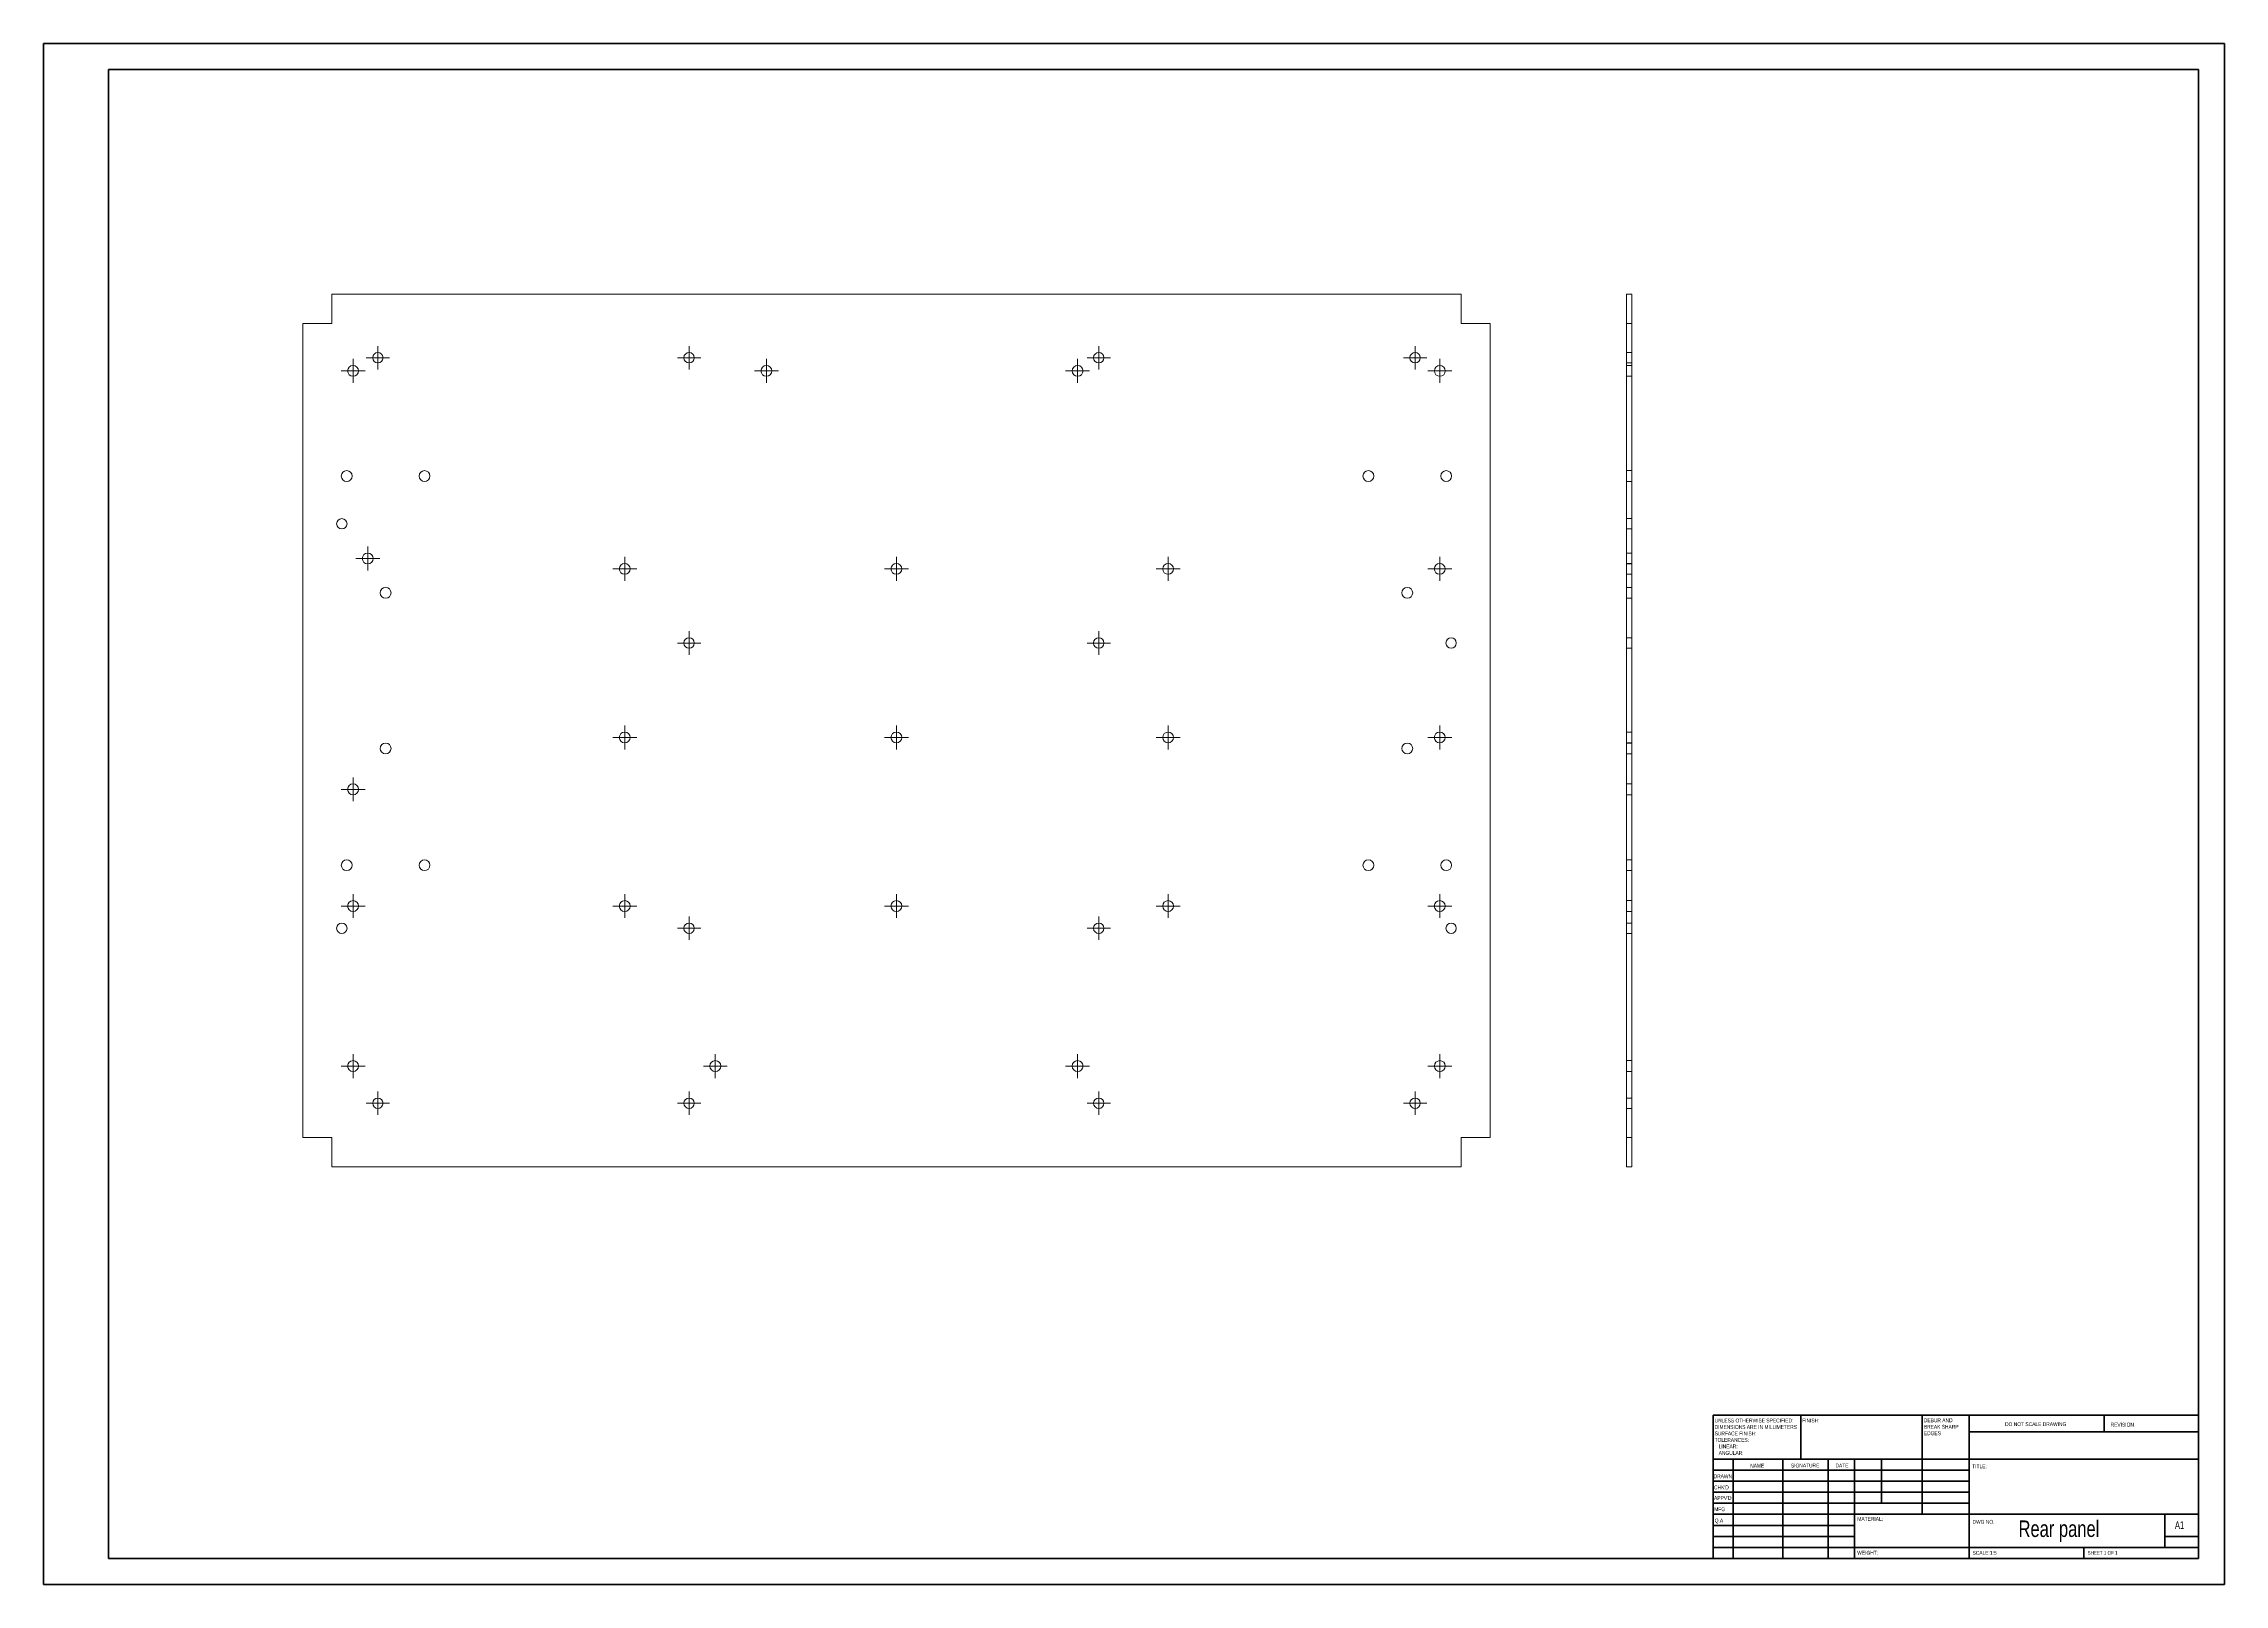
# Model space of a CAD drawing. Header units: millimetres. Extents: x 0 to 6132, y 1 to 2971.
# Drawn here: x 0 to 4205, y 1 to 2971 of the extents above; entities that cross this region are included whole.
import ezdxf

# ---------------------------------------------------------------- set-up
doc = ezdxf.new("R2010")
doc.units = ezdxf.units.MM
doc.header["$LTSCALE"] = 5
doc.linetypes.add('HIDDEN', pattern=[1.905, 1.27, -0.635])
doc.styles.add('SLDTEXTSTYLE0', font='TXT', dxfattribs={"width": 0.75})
doc.styles.add('SLDTEXTSTYLE1', font='TXT', dxfattribs={"width": 0.6875})

# ---------------------------------------------------------------- blocks, each defined once
blk = doc.blocks.new('SW_NOTE_0')
at = {"color": 0, "linetype": 'Continuous', "lineweight": 0, "ltscale": 5, "char_height": 7.5, "attachment_point": 1, "style": 'SLDTEXTSTYLE0'}
for s, insert in [('DEBUR AND ', (0, 9.7)), ('BREAK SHARP ', (0, -2.8)), ('EDGES', (0, -15.3))]:
    blk.add_mtext(s, dxfattribs=dict(at, insert=insert))
blk = doc.blocks.new('SW_NOTE_1')
at = {"color": 0, "linetype": 'Continuous', "lineweight": 0, "ltscale": 5, "char_height": 7.5, "attachment_point": 1, "style": 'SLDTEXTSTYLE0'}
for s, insert in [('UNLESS OTHERWISE SPECIFIED:', (0, 9.7)), ('TOLERANCES:', (0, -27.8)), ('SURFACE FINISH:', (0, -15.3)), ('DIMENSIONS ARE IN MILLIMETERS', (0, -2.8)), ('   LINEAR:', (0, -40.3)), ('   ANGULAR:', (0, -52.8))]:
    blk.add_mtext(s, dxfattribs=dict(at, insert=insert))
blk = doc.blocks.new('SW_CENTERMARKSYMBOL_0')
at = {"color": 0, "linetype": 'Continuous', "lineweight": 0, "ltscale": 5}
for p, q in [((-12.5, 0), (-23, 0)), ((0, 0), (-12.5, 0)), ((0, 12.5), (0, 23)), ((0, 0), (0, 12.5)), ((0, 0), (0, -12.5)), ((0, 0), (12.5, 0)), ((12.5, 0), (23, 0)), ((0, -12.5), (0, -23))]:
    blk.add_line(p, q, dxfattribs=at)
blk = doc.blocks.new('SW_CENTERMARKSYMBOL_1')
at = {"color": 0, "linetype": 'Continuous', "lineweight": 0, "ltscale": 5}
for p, q in [((-12.5, 0), (-23, 0)), ((0, 0), (-12.5, 0)), ((0, 12.5), (0, 23)), ((0, 0), (0, 12.5)), ((0, 0), (0, -12.5)), ((0, 0), (12.5, 0)), ((12.5, 0), (23, 0)), ((0, -12.5), (0, -23))]:
    blk.add_line(p, q, dxfattribs=at)
blk = doc.blocks.new('SW_CENTERMARKSYMBOL_2')
at = {"color": 0, "linetype": 'Continuous', "lineweight": 0, "ltscale": 5}
for p, q in [((-12.5, 0), (-23, 0)), ((0, 0), (-12.5, 0)), ((0, 12.5), (0, 23)), ((0, 0), (0, 12.5)), ((0, 0), (0, -12.5)), ((0, 0), (12.5, 0)), ((12.5, 0), (23, 0)), ((0, -12.5), (0, -23))]:
    blk.add_line(p, q, dxfattribs=at)
blk = doc.blocks.new('SW_CENTERMARKSYMBOL_3')
at = {"color": 0, "linetype": 'Continuous', "lineweight": 0, "ltscale": 5}
for p, q in [((-12.5, 0), (-23, 0)), ((0, 0), (-12.5, 0)), ((0, 12.5), (0, 23)), ((0, 0), (0, 12.5)), ((0, 0), (0, -12.5)), ((0, 0), (12.5, 0)), ((12.5, 0), (23, 0)), ((0, -12.5), (0, -23))]:
    blk.add_line(p, q, dxfattribs=at)
blk = doc.blocks.new('SW_CENTERMARKSYMBOL_4')
at = {"color": 0, "linetype": 'Continuous', "lineweight": 0, "ltscale": 5}
for p, q in [((-12.5, 0), (-23, 0)), ((0, 0), (-12.5, 0)), ((0, 12.5), (0, 23)), ((0, 0), (0, 12.5)), ((0, 0), (0, -12.5)), ((0, 0), (12.5, 0)), ((12.5, 0), (23, 0)), ((0, -12.5), (0, -23))]:
    blk.add_line(p, q, dxfattribs=at)
blk = doc.blocks.new('SW_CENTERMARKSYMBOL_5')
at = {"color": 0, "linetype": 'Continuous', "lineweight": 0, "ltscale": 5}
for p, q in [((-12.5, 0), (-23, 0)), ((0, 0), (-12.5, 0)), ((0, 12.5), (0, 23)), ((0, 0), (0, 12.5)), ((0, 0), (0, -12.5)), ((0, 0), (12.5, 0)), ((12.5, 0), (23, 0)), ((0, -12.5), (0, -23))]:
    blk.add_line(p, q, dxfattribs=at)
blk = doc.blocks.new('SW_CENTERMARKSYMBOL_6')
at = {"color": 0, "linetype": 'Continuous', "lineweight": 0, "ltscale": 5}
for p, q in [((-12.5, 0), (-23, 0)), ((0, 0), (-12.5, 0)), ((0, 12.5), (0, 23)), ((0, 0), (0, 12.5)), ((0, 0), (0, -12.5)), ((0, 0), (12.5, 0)), ((12.5, 0), (23, 0)), ((0, -12.5), (0, -23))]:
    blk.add_line(p, q, dxfattribs=at)
blk = doc.blocks.new('SW_CENTERMARKSYMBOL_7')
at = {"color": 0, "linetype": 'Continuous', "lineweight": 0, "ltscale": 5}
for p, q in [((-12.5, 0), (-23, 0)), ((0, 0), (-12.5, 0)), ((0, 12.5), (0, 23)), ((0, 0), (0, 12.5)), ((0, 0), (0, -12.5)), ((0, 0), (12.5, 0)), ((12.5, 0), (23, 0)), ((0, -12.5), (0, -23))]:
    blk.add_line(p, q, dxfattribs=at)
blk = doc.blocks.new('SW_CENTERMARKSYMBOL_8')
at = {"color": 0, "linetype": 'Continuous', "lineweight": 0, "ltscale": 5}
for p, q in [((-12.5, 0), (-23, 0)), ((0, 0), (-12.5, 0)), ((0, 12.5), (0, 23)), ((0, 0), (0, 12.5)), ((0, 0), (0, -12.5)), ((0, 0), (12.5, 0)), ((12.5, 0), (23, 0)), ((0, -12.5), (0, -23))]:
    blk.add_line(p, q, dxfattribs=at)
blk = doc.blocks.new('SW_CENTERMARKSYMBOL_9')
at = {"color": 0, "linetype": 'Continuous', "lineweight": 0, "ltscale": 5}
for p, q in [((-12.5, 0), (-23, 0)), ((0, 0), (-12.5, 0)), ((0, 12.5), (0, 23)), ((0, 0), (0, 12.5)), ((0, 0), (0, -12.5)), ((0, 0), (12.5, 0)), ((12.5, 0), (23, 0)), ((0, -12.5), (0, -23))]:
    blk.add_line(p, q, dxfattribs=at)
blk = doc.blocks.new('SW_CENTERMARKSYMBOL_10')
at = {"color": 0, "linetype": 'Continuous', "lineweight": 0, "ltscale": 5}
for p, q in [((-12.5, 0), (-23, 0)), ((0, 0), (-12.5, 0)), ((0, 12.5), (0, 23)), ((0, 0), (0, 12.5)), ((0, 0), (0, -12.5)), ((0, 0), (12.5, 0)), ((12.5, 0), (23, 0)), ((0, -12.5), (0, -23))]:
    blk.add_line(p, q, dxfattribs=at)
blk = doc.blocks.new('SW_CENTERMARKSYMBOL_11')
at = {"color": 0, "linetype": 'Continuous', "lineweight": 0, "ltscale": 5}
for p, q in [((-12.5, 0), (-23, 0)), ((0, 0), (-12.5, 0)), ((0, 12.5), (0, 23)), ((0, 0), (0, 12.5)), ((0, 0), (0, -12.5)), ((0, 0), (12.5, 0)), ((12.5, 0), (23, 0)), ((0, -12.5), (0, -23))]:
    blk.add_line(p, q, dxfattribs=at)
blk = doc.blocks.new('SW_CENTERMARKSYMBOL_12')
at = {"color": 0, "linetype": 'Continuous', "lineweight": 0, "ltscale": 5}
for p, q in [((-12.5, 0), (-23, 0)), ((0, 0), (-12.5, 0)), ((0, 12.5), (0, 23)), ((0, 0), (0, 12.5)), ((0, 0), (0, -12.5)), ((0, 0), (12.5, 0)), ((12.5, 0), (23, 0)), ((0, -12.5), (0, -23))]:
    blk.add_line(p, q, dxfattribs=at)
blk = doc.blocks.new('SW_CENTERMARKSYMBOL_13')
at = {"color": 0, "linetype": 'Continuous', "lineweight": 0, "ltscale": 5}
for p, q in [((-12.5, 0), (-23, 0)), ((0, 0), (-12.5, 0)), ((0, 12.5), (0, 23)), ((0, 0), (0, 12.5)), ((0, 0), (0, -12.5)), ((0, 0), (12.5, 0)), ((12.5, 0), (23, 0)), ((0, -12.5), (0, -23))]:
    blk.add_line(p, q, dxfattribs=at)
blk = doc.blocks.new('SW_CENTERMARKSYMBOL_14')
at = {"color": 0, "linetype": 'Continuous', "lineweight": 0, "ltscale": 5}
for p, q in [((-12.5, 0), (-23, 0)), ((0, 0), (-12.5, 0)), ((0, 12.5), (0, 23)), ((0, 0), (0, 12.5)), ((0, 0), (0, -12.5)), ((0, 0), (12.5, 0)), ((12.5, 0), (23, 0)), ((0, -12.5), (0, -23))]:
    blk.add_line(p, q, dxfattribs=at)
blk = doc.blocks.new('SW_CENTERMARKSYMBOL_15')
at = {"color": 0, "linetype": 'Continuous', "lineweight": 0, "ltscale": 5}
for p, q in [((-12.5, 0), (-23, 0)), ((0, 0), (-12.5, 0)), ((0, 12.5), (0, 23)), ((0, 0), (0, 12.5)), ((0, 0), (0, -12.5)), ((0, 0), (12.5, 0)), ((12.5, 0), (23, 0)), ((0, -12.5), (0, -23))]:
    blk.add_line(p, q, dxfattribs=at)
blk = doc.blocks.new('SW_CENTERMARKSYMBOL_16')
at = {"color": 0, "linetype": 'Continuous', "lineweight": 0, "ltscale": 5}
for p, q in [((-12.5, 0), (-23, 0)), ((0, 0), (-12.5, 0)), ((0, 12.5), (0, 23)), ((0, 0), (0, 12.5)), ((0, 0), (0, -12.5)), ((0, 0), (12.5, 0)), ((12.5, 0), (23, 0)), ((0, -12.5), (0, -23))]:
    blk.add_line(p, q, dxfattribs=at)
blk = doc.blocks.new('SW_CENTERMARKSYMBOL_17')
at = {"color": 0, "linetype": 'Continuous', "lineweight": 0, "ltscale": 5}
for p, q in [((-12.5, 0), (-23, 0)), ((0, 0), (-12.5, 0)), ((0, 12.5), (0, 23)), ((0, 0), (0, 12.5)), ((0, 0), (0, -12.5)), ((0, 0), (12.5, 0)), ((12.5, 0), (23, 0)), ((0, -12.5), (0, -23))]:
    blk.add_line(p, q, dxfattribs=at)
blk = doc.blocks.new('SW_CENTERMARKSYMBOL_18')
at = {"color": 0, "linetype": 'Continuous', "lineweight": 0, "ltscale": 5}
for p, q in [((-12.5, 0), (-23, 0)), ((0, 0), (-12.5, 0)), ((0, 12.5), (0, 23)), ((0, 0), (0, 12.5)), ((0, 0), (0, -12.5)), ((0, 0), (12.5, 0)), ((12.5, 0), (23, 0)), ((0, -12.5), (0, -23))]:
    blk.add_line(p, q, dxfattribs=at)
blk = doc.blocks.new('SW_CENTERMARKSYMBOL_19')
at = {"color": 0, "linetype": 'Continuous', "lineweight": 0, "ltscale": 5}
for p, q in [((-12.5, 0), (-23, 0)), ((0, 0), (-12.5, 0)), ((0, 12.5), (0, 23)), ((0, 0), (0, 12.5)), ((0, 0), (0, -12.5)), ((0, 0), (12.5, 0)), ((12.5, 0), (23, 0)), ((0, -12.5), (0, -23))]:
    blk.add_line(p, q, dxfattribs=at)
blk = doc.blocks.new('SW_CENTERMARKSYMBOL_20')
at = {"color": 0, "linetype": 'Continuous', "lineweight": 0, "ltscale": 5}
for p, q in [((-12.5, 0), (-23, 0)), ((0, 0), (-12.5, 0)), ((0, 12.5), (0, 23)), ((0, 0), (0, 12.5)), ((0, 0), (0, -12.5)), ((0, 0), (12.5, 0)), ((12.5, 0), (23, 0)), ((0, -12.5), (0, -23))]:
    blk.add_line(p, q, dxfattribs=at)
blk = doc.blocks.new('SW_CENTERMARKSYMBOL_21')
at = {"color": 0, "linetype": 'Continuous', "lineweight": 0, "ltscale": 5}
for p, q in [((-12.5, 0), (-23, 0)), ((0, 0), (-12.5, 0)), ((0, 12.5), (0, 23)), ((0, 0), (0, 12.5)), ((0, 0), (0, -12.5)), ((0, 0), (12.5, 0)), ((12.5, 0), (23, 0)), ((0, -12.5), (0, -23))]:
    blk.add_line(p, q, dxfattribs=at)
blk = doc.blocks.new('SW_CENTERMARKSYMBOL_22')
at = {"color": 0, "linetype": 'Continuous', "lineweight": 0, "ltscale": 5}
for p, q in [((-12.5, 0), (-22.5, 0)), ((0, 0), (-12.5, 0)), ((0, 12.5), (0, 22.5)), ((0, 0), (0, 12.5)), ((0, 0), (0, -12.5)), ((0, 0), (12.5, 0)), ((12.5, 0), (22.5, 0)), ((0, -12.5), (0, -22.5))]:
    blk.add_line(p, q, dxfattribs=at)
blk = doc.blocks.new('SW_CENTERMARKSYMBOL_23')
at = {"color": 0, "linetype": 'Continuous', "lineweight": 0, "ltscale": 5}
for p, q in [((-12.5, 0), (-22.5, 0)), ((0, 0), (-12.5, 0)), ((0, 12.5), (0, 22.5)), ((0, 0), (0, 12.5)), ((0, 0), (0, -12.5)), ((0, 0), (12.5, 0)), ((12.5, 0), (22.5, 0)), ((0, -12.5), (0, -22.5))]:
    blk.add_line(p, q, dxfattribs=at)
blk = doc.blocks.new('SW_CENTERMARKSYMBOL_24')
at = {"color": 0, "linetype": 'Continuous', "lineweight": 0, "ltscale": 5}
for p, q in [((-12.5, 0), (-22.5, 0)), ((0, 0), (-12.5, 0)), ((0, 12.5), (0, 22.5)), ((0, 0), (0, 12.5)), ((0, 0), (0, -12.5)), ((0, 0), (12.5, 0)), ((12.5, 0), (22.5, 0)), ((0, -12.5), (0, -22.5))]:
    blk.add_line(p, q, dxfattribs=at)
blk = doc.blocks.new('SW_CENTERMARKSYMBOL_25')
at = {"color": 0, "linetype": 'Continuous', "lineweight": 0, "ltscale": 5}
for p, q in [((-12.5, 0), (-22.5, 0)), ((0, 0), (-12.5, 0)), ((0, 12.5), (0, 22.5)), ((0, 0), (0, 12.5)), ((0, 0), (0, -12.5)), ((0, 0), (12.5, 0)), ((12.5, 0), (22.5, 0)), ((0, -12.5), (0, -22.5))]:
    blk.add_line(p, q, dxfattribs=at)
blk = doc.blocks.new('SW_CENTERMARKSYMBOL_26')
at = {"color": 0, "linetype": 'Continuous', "lineweight": 0, "ltscale": 5}
for p, q in [((-12.5, 0), (-22.5, 0)), ((0, 0), (-12.5, 0)), ((0, 12.5), (0, 22.5)), ((0, 0), (0, 12.5)), ((0, 0), (0, -12.5)), ((0, 0), (12.5, 0)), ((12.5, 0), (22.5, 0)), ((0, -12.5), (0, -22.5))]:
    blk.add_line(p, q, dxfattribs=at)
blk = doc.blocks.new('SW_CENTERMARKSYMBOL_27')
at = {"color": 0, "linetype": 'Continuous', "lineweight": 0, "ltscale": 5}
for p, q in [((-12.5, 0), (-22.5, 0)), ((0, 0), (-12.5, 0)), ((0, 12.5), (0, 22.5)), ((0, 0), (0, 12.5)), ((0, 0), (0, -12.5)), ((0, 0), (12.5, 0)), ((12.5, 0), (22.5, 0)), ((0, -12.5), (0, -22.5))]:
    blk.add_line(p, q, dxfattribs=at)
blk = doc.blocks.new('SW_CENTERMARKSYMBOL_28')
at = {"color": 0, "linetype": 'Continuous', "lineweight": 0, "ltscale": 5}
for p, q in [((-12.5, 0), (-22.5, 0)), ((0, 0), (-12.5, 0)), ((0, 12.5), (0, 22.5)), ((0, 0), (0, 12.5)), ((0, 0), (0, -12.5)), ((0, 0), (12.5, 0)), ((12.5, 0), (22.5, 0)), ((0, -12.5), (0, -22.5))]:
    blk.add_line(p, q, dxfattribs=at)
blk = doc.blocks.new('SW_CENTERMARKSYMBOL_29')
at = {"color": 0, "linetype": 'Continuous', "lineweight": 0, "ltscale": 5}
for p, q in [((-12.5, 0), (-22.5, 0)), ((0, 0), (-12.5, 0)), ((0, 12.5), (0, 22.5)), ((0, 0), (0, 12.5)), ((0, 0), (0, -12.5)), ((0, 0), (12.5, 0)), ((12.5, 0), (22.5, 0)), ((0, -12.5), (0, -22.5))]:
    blk.add_line(p, q, dxfattribs=at)
blk = doc.blocks.new('SW_CENTERMARKSYMBOL_30')
at = {"color": 0, "linetype": 'Continuous', "lineweight": 0, "ltscale": 5}
for p, q in [((-12.5, 0), (-22.5, 0)), ((0, 0), (-12.5, 0)), ((0, 12.5), (0, 22.5)), ((0, 0), (0, 12.5)), ((0, 0), (0, -12.5)), ((0, 0), (12.5, 0)), ((12.5, 0), (22.5, 0)), ((0, -12.5), (0, -22.5))]:
    blk.add_line(p, q, dxfattribs=at)
blk = doc.blocks.new('SW_CENTERMARKSYMBOL_31')
at = {"color": 0, "linetype": 'Continuous', "lineweight": 0, "ltscale": 5}
for p, q in [((-12.5, 0), (-22.5, 0)), ((0, 0), (-12.5, 0)), ((0, 12.5), (0, 22.5)), ((0, 0), (0, 12.5)), ((0, 0), (0, -12.5)), ((0, 0), (12.5, 0)), ((12.5, 0), (22.5, 0)), ((0, -12.5), (0, -22.5))]:
    blk.add_line(p, q, dxfattribs=at)
blk = doc.blocks.new('SW_CENTERMARKSYMBOL_32')
at = {"color": 0, "linetype": 'Continuous', "lineweight": 0, "ltscale": 5}
for p, q in [((-12.5, 0), (-22.5, 0)), ((0, 0), (-12.5, 0)), ((0, 12.5), (0, 22.5)), ((0, 0), (0, 12.5)), ((0, 0), (0, -12.5)), ((0, 0), (12.5, 0)), ((12.5, 0), (22.5, 0)), ((0, -12.5), (0, -22.5))]:
    blk.add_line(p, q, dxfattribs=at)
blk = doc.blocks.new('SW_CENTERMARKSYMBOL_33')
at = {"color": 0, "linetype": 'Continuous', "lineweight": 0, "ltscale": 5}
for p, q in [((-12.5, 0), (-22.5, 0)), ((0, 0), (-12.5, 0)), ((0, 12.5), (0, 22.5)), ((0, 0), (0, 12.5)), ((0, 0), (0, -12.5)), ((0, 0), (12.5, 0)), ((12.5, 0), (22.5, 0)), ((0, -12.5), (0, -22.5))]:
    blk.add_line(p, q, dxfattribs=at)
blk = doc.blocks.new('SW_CENTERMARKSYMBOL_34')
at = {"color": 0, "linetype": 'Continuous', "lineweight": 0, "ltscale": 5}
for p, q in [((-12.5, 0), (-23, 0)), ((0, 0), (-12.5, 0)), ((0, 12.5), (0, 23)), ((0, 0), (0, 12.5)), ((0, 0), (0, -12.5)), ((0, 0), (12.5, 0)), ((12.5, 0), (23, 0)), ((0, -12.5), (0, -23))]:
    blk.add_line(p, q, dxfattribs=at)

msp = doc.modelspace()

# ---------------------------------------------------------------- linework, layer by layer
at = {"color": 7, "linetype": 'Continuous', "lineweight": 40, "ltscale": 5}
for p, q in [((0.4, 1.1), (0.4, 2971.1)), ((0.4, 2971.1), (4205.4, 2971.1)), ((4205.4, 1.1), (4205.4, 2971.1)), ((125.4, 51.1), (125.4, 2921.1)), ((125.4, 2921.1), (4155.4, 2921.1)), ((4155.4, 51.1), (4155.4, 2921.1)), ((3219.4, 327.3), (4155.4, 327.3)), ((3219.4, 327.3), (3219.4, 51.1)), ((3388.4, 242.3), (3388.4, 327.3)), ((3622.4, 327.3), (3622.4, 136.1)), ((3713.4, 327.3), (3713.4, 51.1)), ((4155.4, 295.4), (3713.4, 295.4)), ((3973.4, 295.4), (3973.4, 327.3)), ((4155.4, 327.3), (4155.4, 51.1)), ((4155.4, 242.3), (3219.4, 242.3)), ((3713.4, 221.1), (3219.4, 221.1)), ((3258.4, 242.3), (3258.4, 51.1)), ((3354.3, 242.3), (3354.3, 51.1)), ((3441.4, 242.3), (3441.4, 51.1)), ((3492.4, 51.1), (3492.4, 242.3)), ((3544.4, 157.3), (3544.4, 242.3)), ((3713.4, 199.8), (3219.4, 199.8)), ((3713.4, 178.6), (3219.4, 178.6)), ((3713.4, 157.3), (3219.4, 157.3)), ((3492.4, 136.1), (3219.4, 136.1)), ((3492.4, 136.1), (4155.4, 136.1)), ((4090.4, 72.3), (4090.4, 136.1)), ((3492.4, 114.8), (3219.4, 114.8)), ((3492.4, 93.6), (3219.4, 93.6)), ((4155.4, 93.6), (4090.4, 93.6)), ((125.4, 51.1), (4155.4, 51.1)), ((3219.4, 72.3), (4155.4, 72.3)), ((3934.4, 51.1), (3934.4, 72.3)), ((0.4, 1.1), (4205.4, 1.1))]:
    msp.add_line(p, q, dxfattribs=at)
at = {"color": 7, "linetype": 'Continuous', "lineweight": 15, "ltscale": 5}
for p, q in [((556.2, 2431.8), (556.2, 2487.9)), ((556.2, 2487.9), (2733.5, 2487.9)), ((2733.5, 2431.8), (2733.5, 2487.9)), ((3052.6, 2487.9), (3062.6, 2487.9)), ((3052.6, 2431.8), (3052.6, 2487.9)), ((3062.6, 2431.8), (3062.6, 2487.9)), ((500.2, 862.2), (500.2, 2431.8)), ((556.2, 2431.8), (500.2, 2431.8)), ((2733.5, 2431.8), (2789.6, 2431.8)), ((2789.6, 2431.8), (2789.6, 862.2)), ((3052.6, 862.2), (3052.6, 2431.8)), ((3052.6, 2431.8), (3062.6, 2431.8)), ((3062.6, 862.2), (3062.6, 2431.8)), ((556.2, 862.2), (500.2, 862.2)), ((556.2, 862.2), (556.2, 806.2)), ((2733.5, 862.2), (2789.6, 862.2)), ((2733.5, 862.2), (2733.5, 806.2)), ((3052.6, 862.2), (3062.6, 862.2)), ((3052.6, 862.2), (3052.6, 806.2)), ((3062.6, 862.2), (3062.6, 806.2)), ((2733.5, 806.2), (556.2, 806.2)), ((3052.6, 806.2), (3062.6, 806.2))]:
    msp.add_line(p, q, dxfattribs=at)
at = {"color": 7, "linetype": 'HIDDEN', "lineweight": 0, "ltscale": 5}
for p, q in [((3062.6, 2375.7), (3052.6, 2375.7)), ((3052.6, 2355.7), (3062.6, 2355.7)), ((3062.6, 2350.8), (3052.6, 2350.8)), ((3052.6, 2329.8), (3062.6, 2329.8)), ((3062.6, 2147.9), (3052.6, 2147.9)), ((3052.6, 2126.9), (3062.6, 2126.9)), ((3062.6, 2055.5), (3052.6, 2055.5)), ((3052.6, 2035.5), (3062.6, 2035.5)), ((3062.6, 1989.1), (3052.6, 1989.1)), ((3062.6, 1969.1), (3052.6, 1969.1)), ((3052.6, 1968.1), (3062.6, 1968.1)), ((3052.6, 1948.1), (3062.6, 1948.1)), ((3062.6, 1922.9), (3052.6, 1922.9)), ((3052.6, 1901.9), (3062.6, 1901.9)), ((3062.6, 1825.7), (3052.6, 1825.7)), ((3052.6, 1805.7), (3062.6, 1805.7)), ((3062.6, 1644.1), (3052.6, 1644.1)), ((3052.6, 1623.1), (3062.6, 1623.1)), ((3062.6, 1622.9), (3052.6, 1622.9)), ((3052.6, 1601.9), (3062.6, 1601.9)), ((3062.6, 1544.1), (3052.6, 1544.1)), ((3052.6, 1523.1), (3062.6, 1523.1)), ((3062.6, 1397.9), (3052.6, 1397.9)), ((3052.6, 1376.9), (3062.6, 1376.9)), ((3062.6, 1319.1), (3052.6, 1319.1)), ((3052.6, 1298.1), (3062.6, 1298.1)), ((3062.6, 1275.7), (3052.6, 1275.7)), ((3052.6, 1255.7), (3062.6, 1255.7)), ((3062.6, 1010.6), (3052.6, 1010.6)), ((3052.6, 989.6), (3062.6, 989.6)), ((3062.6, 938.4), (3052.6, 938.4)), ((3052.6, 918.4), (3062.6, 918.4))]:
    msp.add_line(p, q, dxfattribs=at)
at = {"color": 7, "linetype": 'Continuous', "lineweight": 15, "ltscale": 25}
for centre, radius in [((644.9, 2365.7), 10), ((1244.9, 2365.7), 10), ((2034.9, 2365.7), 10), ((2644.9, 2365.7), 10), ((597.1, 2340.3), 10.5), ((1394.1, 2340.3), 10.5), ((1994.1, 2340.3), 10.5), ((2692.6, 2340.3), 10.5), ((584.9, 2137.4), 10.5), ((734.9, 2137.4), 10.5), ((2554.9, 2137.4), 10.5), ((2704.9, 2137.4), 10.5), ((575.4, 2045.5), 10), ((625.4, 1978.6), 10.5), ((1121, 1958.6), 10.5), ((1644.8, 1958.6), 10.5), ((2168.7, 1958.6), 10.5), ((2692.5, 1958.6), 10.5), ((659.9, 1912.4), 10.5), ((2629.9, 1912.4), 10.5), ((1244.9, 1815.7), 10), ((2034.9, 1815.7), 10), ((2714.4, 1815.7), 10), ((1121, 1633.6), 10.5), ((1644.8, 1633.6), 10.5), ((2168.7, 1633.6), 10.5), ((2692.5, 1633.6), 10.5), ((659.9, 1612.4), 10.5), ((2629.9, 1612.4), 10.5), ((597.1, 1533.6), 10.5), ((584.9, 1387.4), 10.5), ((734.9, 1387.4), 10.5), ((2554.9, 1387.4), 10.5), ((2704.9, 1387.4), 10.5), ((597.1, 1308.6), 10.5), ((1121, 1308.6), 10.5), ((1644.8, 1308.6), 10.5), ((2168.7, 1308.6), 10.5), ((2692.5, 1308.6), 10.5), ((575.4, 1265.7), 10), ((1244.9, 1265.7), 10), ((2034.9, 1265.7), 10), ((2714.4, 1265.7), 10), ((597.1, 1000.1), 10.5), ((1295.6, 1000.1), 10.5), ((1994.1, 1000.1), 10.5), ((2692.6, 1000.1), 10.5), ((644.9, 928.4), 10), ((1244.9, 928.4), 10), ((2034.9, 928.4), 10), ((2644.9, 928.4), 10)]:
    msp.add_circle(centre, radius, dxfattribs=at)

# ---------------------------------------------------------------- block references
at = {"color": 7, "linetype": 'Continuous', "lineweight": 0, "ltscale": 5}
for name, p in [('SW_CENTERMARKSYMBOL_9', (597.1, 2340.3)), ('SW_CENTERMARKSYMBOL_29', (644.9, 2365.7)), ('SW_CENTERMARKSYMBOL_28', (1244.9, 2365.7)), ('SW_CENTERMARKSYMBOL_34', (1394.1, 2340.3)), ('SW_CENTERMARKSYMBOL_8', (1994.1, 2340.3)), ('SW_CENTERMARKSYMBOL_27', (2034.9, 2365.7)), ('SW_CENTERMARKSYMBOL_26', (2644.9, 2365.7)), ('SW_CENTERMARKSYMBOL_7', (2692.6, 2340.3)), ('SW_CENTERMARKSYMBOL_1', (625.4, 1978.6)), ('SW_CENTERMARKSYMBOL_18', (1121, 1958.6)), ('SW_CENTERMARKSYMBOL_19', (1644.8, 1958.6)), ('SW_CENTERMARKSYMBOL_20', (2168.7, 1958.6)), ('SW_CENTERMARKSYMBOL_21', (2692.5, 1958.6)), ('SW_CENTERMARKSYMBOL_30', (1244.9, 1815.7)), ('SW_CENTERMARKSYMBOL_31', (2034.9, 1815.7)), ('SW_CENTERMARKSYMBOL_14', (1121, 1633.6)), ('SW_CENTERMARKSYMBOL_15', (1644.8, 1633.6)), ('SW_CENTERMARKSYMBOL_16', (2168.7, 1633.6)), ('SW_CENTERMARKSYMBOL_17', (2692.5, 1633.6)), ('SW_CENTERMARKSYMBOL_0', (597.1, 1533.6)), ('SW_CENTERMARKSYMBOL_3', (597.1, 1308.6)), ('SW_CENTERMARKSYMBOL_2', (1121, 1308.6)), ('SW_CENTERMARKSYMBOL_11', (1644.8, 1308.6)), ('SW_CENTERMARKSYMBOL_12', (2168.7, 1308.6)), ('SW_CENTERMARKSYMBOL_13', (2692.5, 1308.6)), ('SW_CENTERMARKSYMBOL_33', (1244.9, 1265.7)), ('SW_CENTERMARKSYMBOL_32', (2034.9, 1265.7)), ('SW_CENTERMARKSYMBOL_10', (597.1, 1000.1)), ('SW_CENTERMARKSYMBOL_6', (1295.6, 1000.1)), ('SW_CENTERMARKSYMBOL_5', (1994.1, 1000.1)), ('SW_CENTERMARKSYMBOL_4', (2692.6, 1000.1)), ('SW_CENTERMARKSYMBOL_22', (644.9, 928.4)), ('SW_CENTERMARKSYMBOL_23', (1244.9, 928.4)), ('SW_CENTERMARKSYMBOL_24', (2034.9, 928.4)), ('SW_CENTERMARKSYMBOL_25', (2644.9, 928.4)), ('SW_NOTE_1', (3222.4, 311)), ('SW_NOTE_0', (3625.9, 311.4))]:
    msp.add_blockref(name, p, dxfattribs=at)

# ---------------------------------------------------------------- texts
at = {"color": 7, "linetype": 'Continuous', "lineweight": 0, "ltscale": 5, "attachment_point": 1}
for s, insert, char_height, style in [('FINISH:', (3391.3, 320.7), 7.5, 'SLDTEXTSTYLE0'), ('DO NOT SCALE DRAWING', (3782.5, 313.7), 7.5, 'SLDTEXTSTYLE0'), ('REVISION', (3986, 312.7), 7.5, 'SLDTEXTSTYLE0'), ('DRAWN', (3220.5, 213.2), 7.5, 'SLDTEXTSTYLE0'), ('NAME', (3291, 233.6), 7.5, 'SLDTEXTSTYLE0'), ('SIGNATURE', (3369.6, 233.9), 7.5, 'SLDTEXTSTYLE0'), ('DATE', (3455.5, 234), 7.5, 'SLDTEXTSTYLE0'), ('TITLE:', (3719.2, 232.5), 7.5, 'SLDTEXTSTYLE0'), ("APPV'D", (3221.4, 171.4), 7.5, 'SLDTEXTSTYLE0'), ("CHK'D", (3221.4, 191.8), 7.5, 'SLDTEXTSTYLE0'), ('MFG', (3221.7, 149.7), 7.5, 'SLDTEXTSTYLE0'), ('Q.A', (3222.7, 127.8), 7.5, 'SLDTEXTSTYLE0'), ('MATERIAL:', (3497.6, 131), 7.5, 'SLDTEXTSTYLE0'), ('DWG NO.', (3719.8, 125.4), 7.5, 'SLDTEXTSTYLE0'), ('Rear panel', (3808.5, 124.2), 31.75, 'SLDTEXTSTYLE0'), ('A1', (4110, 122.6), 14.55, 'SLDTEXTSTYLE0'), ('WEIGHT: ', (3497.5, 65.8), 7.49, 'SLDTEXTSTYLE0'), ('SCALE:1:5', (3719.8, 65.6), 7.5, 'SLDTEXTSTYLE0'), ('SHEET 1 OF 1', (3941.8, 65.6), 7.5, 'SLDTEXTSTYLE1')]:
    msp.add_mtext(s, dxfattribs=dict(at, insert=insert, char_height=char_height, style=style))

doc.saveas('drawing.dxf')
